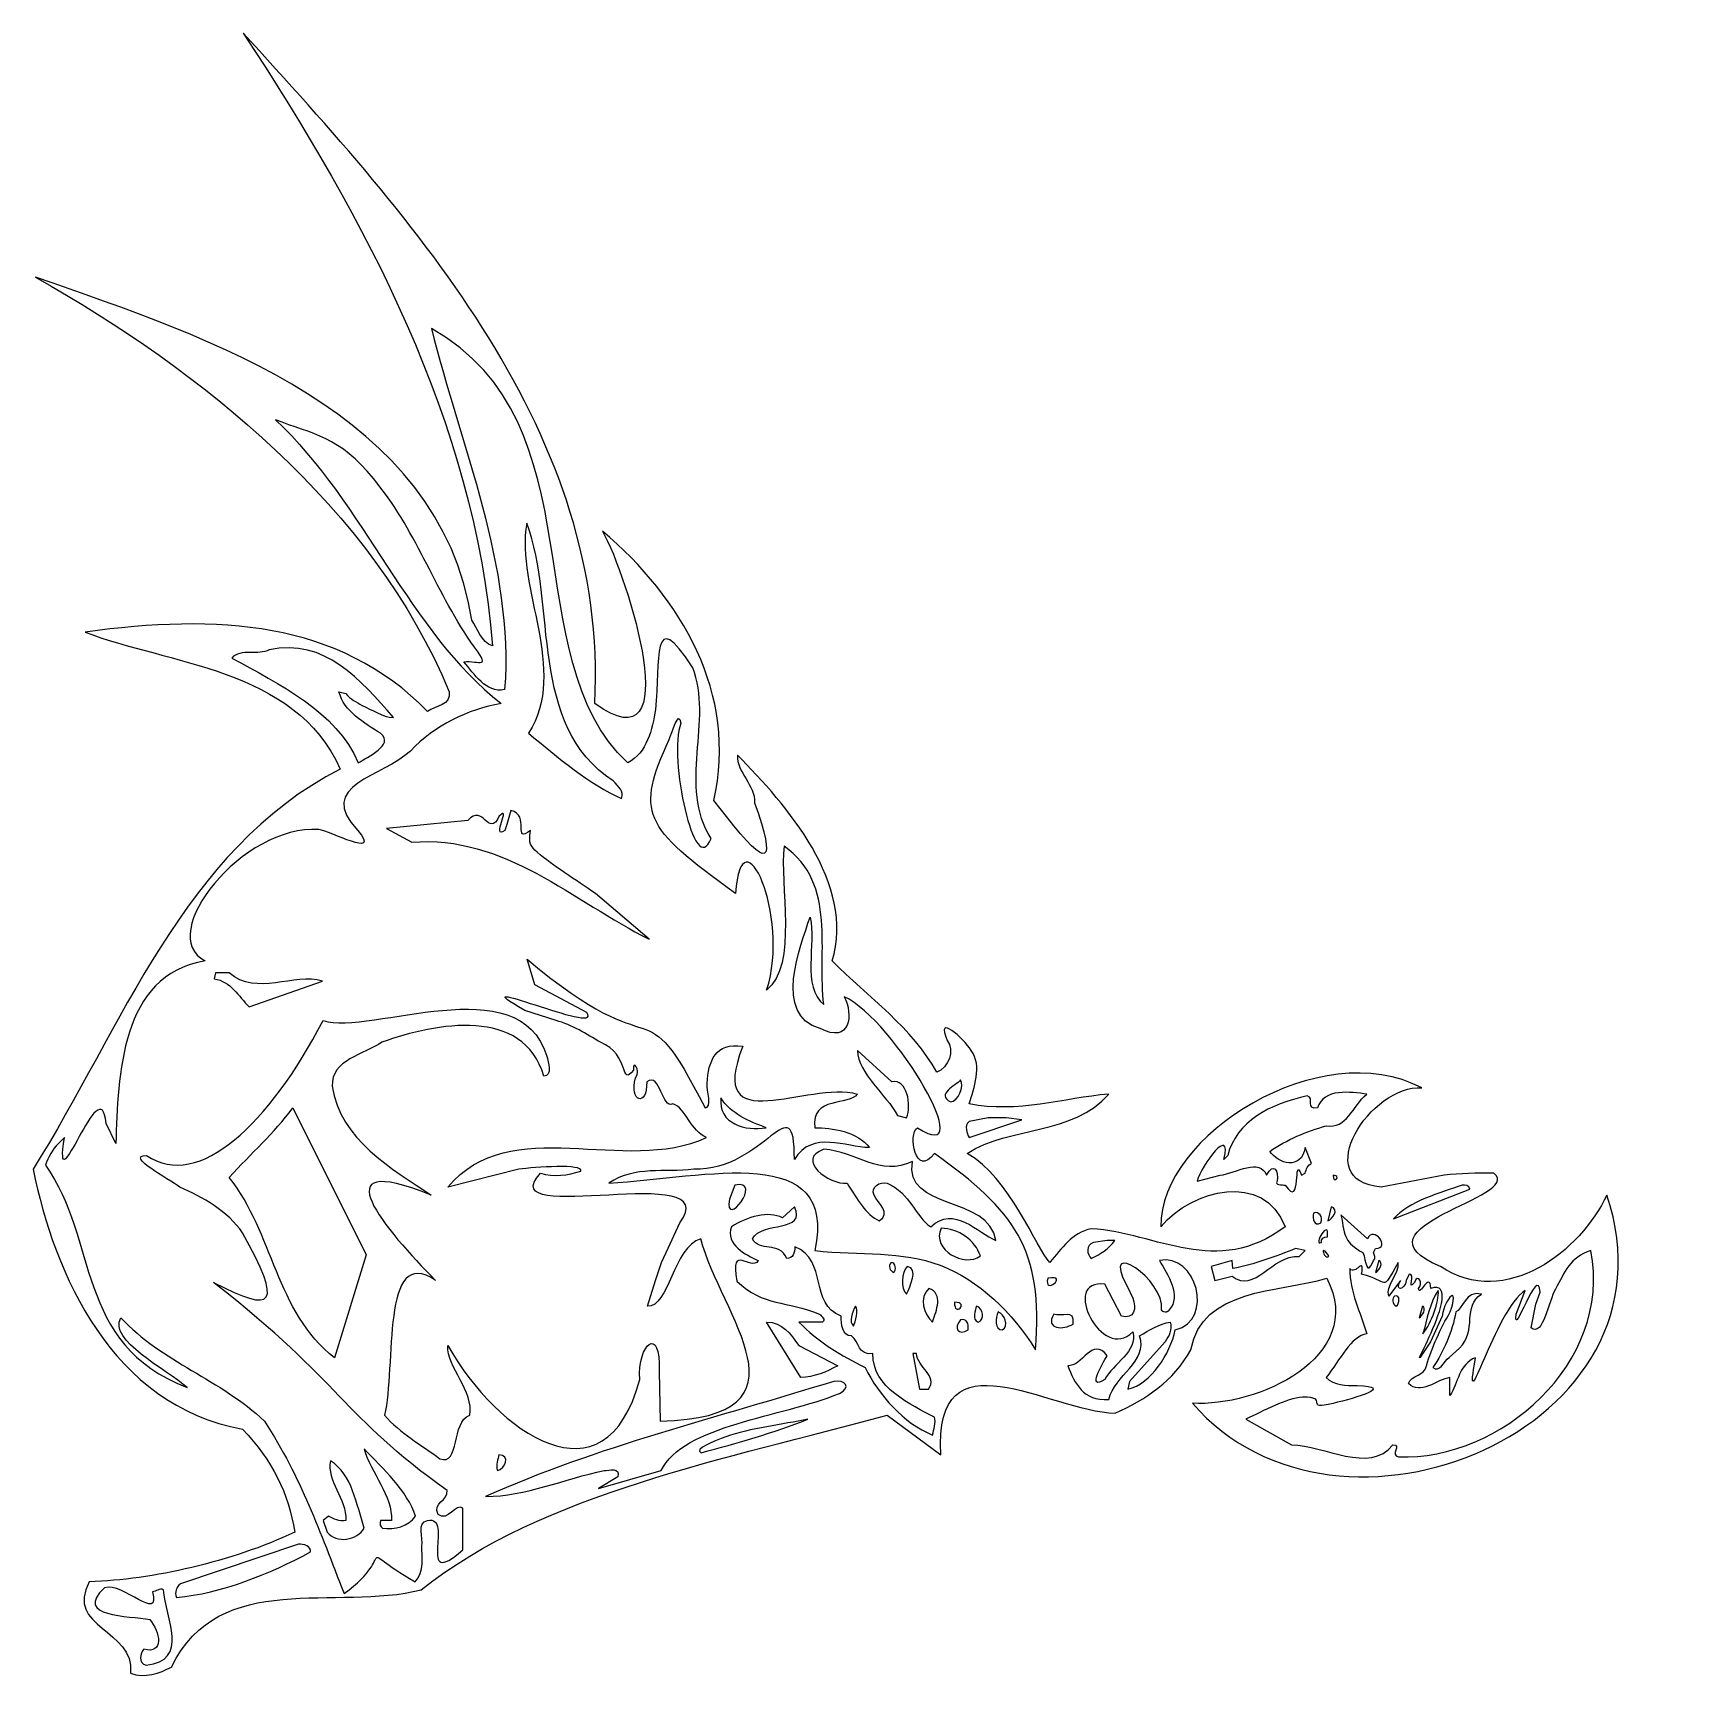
# Model space of a CAD drawing. Header units: centimetres. Extents: x -7.8 to 8.5, y -8.2 to 8.1.
import ezdxf

# ---------------------------------------------------------------- set-up
doc = ezdxf.new("R2010")
doc.units = ezdxf.units.CM
doc.header["$MEASUREMENT"] = 0
doc.layers.add('Ebene 1', color=7, linetype='Continuous')

msp = doc.modelspace()

# ---------------------------------------------------------------- linework, layer by layer
at = {"layer": 'Ebene 1'}
for points, knots in [([(-5.75803, 8.11473), (-4.05877, 6.25291), (-2.14107, 4.15233), (-2.28077, 1.48787), (-2.28077, 1.48787), (-1.35113, 0.81985), (-1.95311, 2.74263), (-2.20457, 3.19221), (-2.20457, 3.19221), (-1.42225, 2.52673), (-0.86345, 1.58693), (-1.10475, 0.52775), (-1.10475, 0.52775), (-1.10475, 0.52775), (-0.97775, 0.37027), (-0.97775, 0.37027), (-0.97775, 0.37027), (-0.57135, -0.1555), (-0.47991, -0.1174), (-0.70089, 0.50743), (-0.70089, 0.50743), (-0.69327, 0.68269), (-0.87615, 0.80207), (-0.87107, 0.97733), (-0.87107, 0.97733), (-0.38339, 0.48711), (0.29986, -0.29266), (0.06618, -1.0572), (0.06618, -1.0572), (0.41924, -1.41026), (0.86882, -1.72522), (1.09996, -2.15702), (1.09996, -2.15702), (1.2168, -2.11638), (1.28284, -1.94112), (1.2041, -1.84206), (1.2041, -1.84206), (1.08472, -1.56774), (1.3692, -1.82174), (1.44032, -1.94112), (1.44032, -1.94112), (1.55462, -2.09606), (1.46826, -2.31196), (1.42, -2.46944), (1.42, -2.46944), (1.9026, -2.56596), (2.35472, -2.41102), (2.80176, -2.37292), (2.80176, -2.37292), (2.45124, -2.78186), (1.82386, -2.68534), (1.40222, -2.95966), (1.40222, -2.95966), (1.82132, -3.19588), (2.08802, -3.89946), (2.21756, -4.03662), (2.21756, -4.03662), (2.33948, -3.89946), (2.436, -3.74452), (2.62904, -3.70388), (2.62904, -3.70388), (3.28436, -3.74452), (3.86348, -4.1941), (4.54674, -3.68356), (4.54674, -3.68356), (4.33084, -3.13492), (3.6298, -3.31272), (3.31738, -3.68356), (3.31738, -3.68356), (3.2996, -2.78186), (4.89726, -1.78364), (5.89802, -2.31196), (5.89802, -2.31196), (5.39764, -2.27386), (4.77026, -3.23398), (5.4967, -3.2924), (5.4967, -3.2924), (5.4967, -3.2924), (6.119, -3.17556), (6.119, -3.17556), (6.119, -3.17556), (6.27648, -3.15524), (6.44158, -3.15524), (6.60922, -3.15524), (6.60922, -3.15524), (6.92672, -3.39146), (5.14364, -3.68356), (6.0809, -4.07726), (6.0809, -4.07726), (6.7286, -4.50652), (7.47028, -3.91978), (7.72682, -3.37114), (7.72682, -3.37114), (8.50914, -5.68508), (5.05728, -7.09478), (3.6298, -5.42854), (3.6298, -5.42854), (4.25972, -5.46918), (5.35954, -4.97896), (4.95822, -4.1941), (4.95822, -4.1941), (4.47816, -4.33126), (3.72124, -4.29316), (3.61456, -4.90022), (3.61456, -4.90022), (3.4393, -5.21264), (3.16752, -5.39044), (2.86526, -5.5276), (2.86526, -5.5276), (2.19978, -5.50728), (1.07202, -4.70464), (1.1406, -5.93908), (1.1406, -5.93908), (1.1406, -5.93908), (0.60974, -5.54792), (0.60974, -5.54792), (0.60974, -5.54792), (-0.95997, -5.97718), (-2.79131, -6.31246), (-3.99781, -7.27258), (-3.99781, -7.27258), (-4.83093, -7.48848), (-5.99171, -7.05668), (-6.46669, -8.03712), (-6.46669, -8.03712), (-6.58607, -8.09554), (-6.73085, -8.15396), (-6.87055, -8.09554), (-6.87055, -8.09554), (-6.82737, -7.66374), (-7.52841, -7.64596), (-7.27949, -7.19384), (-7.27949, -7.19384), (-6.65465, -7.17352), (-5.87487, -6.99826), (-5.24749, -6.70362), (-5.24749, -6.70362), (-5.31099, -6.31246), (-5.46593, -5.9975), (-5.76311, -5.68508), (-5.76311, -5.68508), (-7.05851, -5.44886), (-7.62493, -4.15346), (-7.83575, -3.1146), (-7.83575, -3.1146), (-6.95691, -1.72522), (-6.36001, 0.03753), (-4.79791, 0.84017), (-4.79791, 0.84017), (-5.23733, 1.84093), (-6.52511, 1.87903), (-7.32013, 2.19399), (-7.32013, 2.19399), (-6.01965, 2.37179), (-4.81569, 2.31083), (-3.93431, 1.40913), (-3.93431, 1.40913), (-3.85811, 1.46755), (-3.69555, 1.46755), (-3.72095, 1.60471), (-3.72095, 1.60471), (-4.47279, 3.42843), (-6.18221, 4.78225), (-7.81035, 5.70173), (-7.81035, 5.70173), (-6.07299, 5.09467), (-3.81493, 4.36823), (-3.49743, 2.31083), (-3.49743, 2.31083), (-3.44409, 2.23209), (-3.40345, 2.09493), (-3.29169, 2.05683), (-3.29169, 2.05683), (-3.46949, 4.27171), (-4.54391, 6.27069), (-5.75803, 8.11473)], [0, 0, 0, 0, 0.02272727, 0.02272727, 0.02272727, 0.02272727, 0.04545455, 0.04545455, 0.04545455, 0.04545455, 0.06818182, 0.06818182, 0.06818182, 0.06818182, 0.09090909, 0.09090909, 0.09090909, 0.09090909, 0.11363636, 0.11363636, 0.11363636, 0.11363636, 0.13636364, 0.13636364, 0.13636364, 0.13636364, 0.15909091, 0.15909091, 0.15909091, 0.15909091, 0.18181818, 0.18181818, 0.18181818, 0.18181818, 0.20454545, 0.20454545, 0.20454545, 0.20454545, 0.22727273, 0.22727273, 0.22727273, 0.22727273, 0.25, 0.25, 0.25, 0.25, 0.27272727, 0.27272727, 0.27272727, 0.27272727, 0.29545455, 0.29545455, 0.29545455, 0.29545455, 0.31818182, 0.31818182, 0.31818182, 0.31818182, 0.34090909, 0.34090909, 0.34090909, 0.34090909, 0.36363636, 0.36363636, 0.36363636, 0.36363636, 0.38636364, 0.38636364, 0.38636364, 0.38636364, 0.40909091, 0.40909091, 0.40909091, 0.40909091, 0.43181818, 0.43181818, 0.43181818, 0.43181818, 0.45454545, 0.45454545, 0.45454545, 0.45454545, 0.47727273, 0.47727273, 0.47727273, 0.47727273, 0.5, 0.5, 0.5, 0.5, 0.52272727, 0.52272727, 0.52272727, 0.52272727, 0.54545455, 0.54545455, 0.54545455, 0.54545455, 0.56818182, 0.56818182, 0.56818182, 0.56818182, 0.59090909, 0.59090909, 0.59090909, 0.59090909, 0.61363636, 0.61363636, 0.61363636, 0.61363636, 0.63636364, 0.63636364, 0.63636364, 0.63636364, 0.65909091, 0.65909091, 0.65909091, 0.65909091, 0.68181818, 0.68181818, 0.68181818, 0.68181818, 0.70454545, 0.70454545, 0.70454545, 0.70454545, 0.72727273, 0.72727273, 0.72727273, 0.72727273, 0.75, 0.75, 0.75, 0.75, 0.77272727, 0.77272727, 0.77272727, 0.77272727, 0.79545455, 0.79545455, 0.79545455, 0.79545455, 0.81818182, 0.81818182, 0.81818182, 0.81818182, 0.84090909, 0.84090909, 0.84090909, 0.84090909, 0.86363636, 0.86363636, 0.86363636, 0.86363636, 0.88636364, 0.88636364, 0.88636364, 0.88636364, 0.90909091, 0.90909091, 0.90909091, 0.90909091, 0.93181818, 0.93181818, 0.93181818, 0.93181818, 0.95454545, 0.95454545, 0.95454545, 0.95454545, 0.97727273, 0.97727273, 0.97727273, 0.97727273, 1, 1, 1, 1]), ([(-2.95387, 3.27095), (-2.65161, 2.46831), (-2.94371, 1.27197), (-2.09789, 0.72333), (-2.09789, 0.72333), (-2.04963, 0.66491), (-1.98613, 0.62427), (-2.01661, 0.54807), (-2.01661, 0.54807), (-2.32395, 0.68269), (-2.65415, 0.95955), (-2.93609, 1.19323), (-2.93609, 1.19323), (-2.53731, 1.82061), (-3.06817, 2.62579), (-2.95387, 3.27095)], [0, 0, 0, 0, 0.25, 0.25, 0.25, 0.25, 0.5, 0.5, 0.5, 0.5, 0.75, 0.75, 0.75, 0.75, 1, 1, 1, 1]), ([(-3.11135, 0.42869), (-2.91577, 0.39059), (-3.09611, 0.09595), (-2.91831, 0.23311), (-2.91831, 0.23311), (-2.93609, 0.09595), (-2.91577, 0.07817), (-2.84973, 0.01721), (-2.84973, 0.01721), (-2.69479, -0.1174), (-2.46873, -0.25456), (-2.27315, -0.39172), (-2.27315, -0.39172), (-2.27315, -0.39172), (-1.74483, -0.8413), (-1.74483, -0.8413), (-1.74483, -0.8413), (-2.48651, -0.47046), (-3.17993, 0.19501), (-4.09179, 0.11627), (-4.09179, 0.11627), (-4.09179, 0.11627), (-4.34071, 0.25343), (-4.34071, 0.25343), (-4.34071, 0.25343), (-4.34071, 0.25343), (-3.53553, 0.33217), (-3.53553, 0.33217), (-3.53553, 0.33217), (-3.38567, 0.50743), (-3.32979, 0.15437), (-3.22819, 0.37027), (-3.22819, 0.37027), (-3.09611, 0.50743), (-3.31201, 0.13405), (-3.16977, 0.23311), (-3.16977, 0.23311), (-3.16977, 0.23311), (-3.15199, 0.29153), (-3.15199, 0.29153), (-3.15199, 0.29153), (-3.15199, 0.29153), (-3.11135, 0.42869), (-3.11135, 0.42869)], [0, 0, 0, 0, 0.09090909, 0.09090909, 0.09090909, 0.09090909, 0.18181818, 0.18181818, 0.18181818, 0.18181818, 0.27272727, 0.27272727, 0.27272727, 0.27272727, 0.36363636, 0.36363636, 0.36363636, 0.36363636, 0.45454545, 0.45454545, 0.45454545, 0.45454545, 0.54545455, 0.54545455, 0.54545455, 0.54545455, 0.63636364, 0.63636364, 0.63636364, 0.63636364, 0.72727273, 0.72727273, 0.72727273, 0.72727273, 0.81818182, 0.81818182, 0.81818182, 0.81818182, 0.90909091, 0.90909091, 0.90909091, 0.90909091, 1, 1, 1, 1]), ([(-6.03235, -1.17404), (-6.03235, -1.17404), (-5.89519, -1.17404), (-5.89519, -1.17404), (-5.89519, -1.17404), (-5.62595, -1.41026), (-5.25511, -1.17404), (-4.97317, -1.25532), (-4.97317, -1.25532), (-4.97317, -1.25532), (-5.69961, -1.50932), (-5.69961, -1.50932), (-5.69961, -1.50932), (-5.80375, -1.41026), (-5.87995, -1.25532), (-6.04505, -1.235), (-6.04505, -1.235), (-6.04505, -1.235), (-6.03235, -1.17404), (-6.03235, -1.17404)], [0, 0, 0, 0, 0.2, 0.2, 0.2, 0.2, 0.4, 0.4, 0.4, 0.4, 0.6, 0.6, 0.6, 0.6, 0.8, 0.8, 0.8, 0.8, 1, 1, 1, 1]), ([(0.31764, -1.94112), (0.31764, -1.94112), (0.65546, -2.25354), (0.65546, -2.25354), (0.65546, -2.25354), (0.80786, -2.2129), (0.85358, -2.48976), (0.80278, -2.6066), (0.80278, -2.6066), (0.80278, -2.6066), (0.71388, -2.58628), (0.71388, -2.58628), (0.71388, -2.58628), (0.59958, -2.37292), (0.32272, -2.1748), (0.31764, -1.94112)], [0, 0, 0, 0, 0.25, 0.25, 0.25, 0.25, 0.5, 0.5, 0.5, 0.5, 0.75, 0.75, 0.75, 0.75, 1, 1, 1, 1]), ([(-5.26781, -2.51008), (-5.45323, -2.76408), (-5.68183, -2.95966), (-5.89519, -3.19588), (-5.89519, -3.19588), (-5.46085, -3.74452), (-5.43291, -4.52684), (-4.85633, -4.97896), (-4.85633, -4.97896), (-4.85633, -4.97896), (-4.54137, -3.96042), (-4.54137, -3.96042), (-4.54137, -3.96042), (-4.54137, -3.96042), (-5.26781, -2.51008), (-5.26781, -2.51008)], [0, 0, 0, 0, 0.25, 0.25, 0.25, 0.25, 0.5, 0.5, 0.5, 0.5, 0.75, 0.75, 0.75, 0.75, 1, 1, 1, 1]), ([(-0.01509, -2.91902), (0.29986, -2.93934), (0.54116, -3.19588), (0.8612, -3.0384), (0.8612, -3.0384), (0.76976, -3.52862), (1.62066, -3.37114), (1.68416, -3.82072), (1.68416, -3.82072), (1.5089, -3.74452), (1.27014, -3.46766), (1.04154, -3.68356), (1.04154, -3.68356), (0.8866, -3.58704), (0.84342, -3.35082), (0.60974, -3.2543), (0.60974, -3.2543), (0.54116, -3.23398), (0.44464, -3.2924), (0.4802, -3.37114), (0.4802, -3.37114), (0.51576, -3.44988), (0.658, -3.54894), (0.531, -3.62514), (0.531, -3.62514), (0.39892, -3.56672), (0.31764, -3.41178), (0.2135, -3.2543), (0.2135, -3.2543), (0.03824, -3.27208), (-0.30465, -3.01808), (-0.01509, -2.91902)], [0, 0, 0, 0, 0.125, 0.125, 0.125, 0.125, 0.25, 0.25, 0.25, 0.25, 0.375, 0.375, 0.375, 0.375, 0.5, 0.5, 0.5, 0.5, 0.625, 0.625, 0.625, 0.625, 0.75, 0.75, 0.75, 0.75, 0.875, 0.875, 0.875, 0.875, 1, 1, 1, 1]), ([(1.14314, -3.6988), (1.31332, -3.6988), (1.4835, -3.81818), (1.53176, -3.97312), (1.53176, -3.97312), (1.37936, -4.08996), (1.04662, -3.9147), (1.14314, -3.6988)], [0, 0, 0, 0, 0.5, 0.5, 0.5, 0.5, 1, 1, 1, 1]), ([(5.62878, -4.36936), (5.6872, -4.35158), (5.67958, -4.45064), (5.64402, -4.46842), (5.64402, -4.46842), (5.5983, -4.45064), (5.60592, -4.38968), (5.62878, -4.36936)], [0, 0, 0, 0, 0.5, 0.5, 0.5, 0.5, 1, 1, 1, 1]), ([(6.06058, -4.31348), (6.0682, -4.43032), (5.99708, -4.6259), (5.90818, -4.74274), (5.90818, -4.74274), (5.94882, -4.60558), (5.97422, -4.43032), (6.06058, -4.31348)], [0, 0, 0, 0, 0.5, 0.5, 0.5, 0.5, 1, 1, 1, 1]), ([(5.9031, -4.46842), (5.94882, -4.48874), (5.9031, -4.56748), (5.87008, -4.58526), (5.87008, -4.58526), (5.87008, -4.58526), (5.9031, -4.46842), (5.9031, -4.46842)], [0, 0, 0, 0, 0.5, 0.5, 0.5, 0.5, 1, 1, 1, 1]), ([(-0.58151, -4.6259), (-0.58151, -4.6259), (-0.24369, -5.17454), (-0.24369, -5.17454), (-0.24369, -5.17454), (-0.11669, -5.17454), (0.01538, -5.11612), (0.12206, -5.0577), (0.12206, -5.0577), (0.12206, -5.0577), (-0.26401, -4.85958), (-0.26401, -4.85958), (-0.26401, -4.85958), (-0.34529, -4.74274), (-0.42911, -4.6259), (-0.58151, -4.6259)], [0, 0, 0, 0, 0.25, 0.25, 0.25, 0.25, 0.5, 0.5, 0.5, 0.5, 0.75, 0.75, 0.75, 0.75, 1, 1, 1, 1]), ([(-4.56169, -5.88066), (-4.37627, -6.07624), (-4.13497, -6.29214), (-4.05369, -6.54614), (-4.05369, -6.54614), (-4.12227, -6.6452), (-4.26197, -6.6833), (-4.38135, -6.66298), (-4.38135, -6.66298), (-4.40167, -6.6452), (-4.41183, -6.62488), (-4.39913, -6.58678), (-4.39913, -6.58678), (-4.39913, -6.58678), (-4.29245, -6.58678), (-4.29245, -6.58678), (-4.29245, -6.58678), (-4.27467, -6.35056), (-4.49565, -6.11434), (-4.56169, -5.88066)], [0, 0, 0, 0, 0.2, 0.2, 0.2, 0.2, 0.4, 0.4, 0.4, 0.4, 0.6, 0.6, 0.6, 0.6, 0.8, 0.8, 0.8, 0.8, 1, 1, 1, 1]), ([(-4.89443, -5.9975), (-4.67853, -6.13466), (-4.63789, -6.4293), (-4.56169, -6.66298), (-4.56169, -6.66298), (-4.62773, -6.78236), (-4.83601, -6.82046), (-4.92745, -6.70362), (-4.92745, -6.70362), (-4.92745, -6.70362), (-4.96809, -6.58678), (-4.96809, -6.58678), (-4.96809, -6.58678), (-4.96809, -6.58678), (-4.91475, -6.54614), (-4.91475, -6.54614), (-4.91475, -6.54614), (-4.86141, -6.56646), (-4.80553, -6.6071), (-4.74203, -6.58678), (-4.74203, -6.58678), (-4.73441, -6.37088), (-4.93761, -6.19308), (-4.89443, -5.9975)], [0, 0, 0, 0, 0.16666667, 0.16666667, 0.16666667, 0.16666667, 0.33333333, 0.33333333, 0.33333333, 0.33333333, 0.5, 0.5, 0.5, 0.5, 0.66666667, 0.66666667, 0.66666667, 0.66666667, 0.83333333, 0.83333333, 0.83333333, 0.83333333, 1, 1, 1, 1])]:
    msp.add_open_spline(points, degree=3, knots=knots, dxfattribs=at)
at = {"layer": 'Ebene 1', "color": 7}
for points, knots in [([(-3.89621, 5.19373), (-2.22489, 4.25139), (-3.08087, 1.95777), (-1.95565, 0.90113), (-1.95565, 0.90113), (-1.76515, 0.99765), (-1.71181, 1.23387), (-1.68133, 1.42945), (-1.68133, 1.42945), (-1.63053, 1.89935), (-1.72959, 2.48863), (-1.31303, 1.84093), (-1.31303, 1.84093), (-1.10475, 1.33039), (-1.46289, 0.66491), (-1.13015, 0.15437), (-1.13015, 0.15437), (-1.29271, -0.27234), (-1.55687, 0.95955), (-1.42987, 1.29229), (-1.42987, 1.29229), (-1.44765, 1.44215), (-1.52131, 1.18561), (-1.54671, 1.13227), (-1.54671, 1.13227), (-1.87183, 0.40837), (-1.81595, 0.27883), (-0.88885, -0.39172), (-0.88885, -0.39172), (-0.83297, 0.44901), (-0.34275, -0.6), (-0.58151, -1.34676), (-0.58151, -1.34676), (-0.26909, -1.10038), (-0.45705, -0.29266), (-0.40879, 0.07817), (-0.40879, 0.07817), (0.12206, -0.29266), (-0.08621, -0.97846), (-0.01509, -1.489), (-0.01509, -1.489), (-0.23861, -1.31374), (-0.08875, -0.88194), (-0.15225, -0.6254), (-0.15225, -0.6254), (-0.25131, -0.92004), (-0.52055, -1.58806), (-0.05319, -1.72522), (-0.05319, -1.72522), (0.24906, -1.88016), (0.277, -1.58806), (0.18556, -1.41026), (0.18556, -1.41026), (0.68848, -1.64648), (1.54446, -3.1146), (0.90946, -2.70566), (0.90946, -2.70566), (0.81294, -2.76408), (0.88914, -3.21366), (1.0771, -2.95966), (1.0771, -2.95966), (1.87212, -3.52862), (2.1566, -3.89946), (2.07786, -4.90022), (2.07786, -4.90022), (1.85434, -4.537), (1.51144, -4.2068), (1.13298, -4.06456), (1.13298, -4.06456), (0.75706, -3.92232), (0.34812, -3.96804), (-0.10653, -3.91978), (-0.10653, -3.91978), (0.12714, -2.84282), (-1.17333, -3.19588), (-2.14361, -3.2543), (-2.14361, -3.2543), (-1.87691, -3.0765), (-1.59497, -3.15524), (-1.30287, -3.1146), (-1.30287, -3.1146), (-0.59675, -3.13492), (-0.30465, -2.25354), (-0.30719, -3.01808), (-0.30719, -3.01808), (-0.12939, -2.72598), (0.20334, -2.90124), (0.43448, -2.90124), (0.43448, -2.90124), (0.32018, -2.74376), (0.0611, -2.70566), (-0.10653, -2.70566), (-0.10653, -2.70566), (-0.14717, -2.3907), (0.24398, -2.48976), (0.31256, -2.37292), (0.31256, -2.37292), (-0.16241, -2.23322), (-1.18857, -2.84282), (-0.81773, -1.90048), (-0.81773, -1.90048), (-1.08951, -1.8573), (-1.15809, -2.0478), (-1.17079, -2.26624), (-1.17079, -2.26624), (-1.17587, -2.33736), (-1.11491, -2.51008), (-1.19111, -2.51008), (-1.19111, -2.51008), (-1.84135, -1.235), (-1.60767, -2.1748), (-2.94879, -1.03942), (-2.94879, -1.03942), (-2.94879, -1.03942), (-2.87513, -1.29342), (-2.87513, -1.29342), (-2.87513, -1.29342), (-2.87513, -1.29342), (-2.35951, -1.56774), (-2.35951, -1.56774), (-2.35951, -1.56774), (-2.18933, -1.80396), (-3.68793, -1.13594), (-2.97419, -1.54742), (-2.97419, -1.54742), (-2.97419, -1.54742), (-2.66431, -1.64648), (-2.66431, -1.64648), (-2.66431, -1.64648), (-2.50683, -1.68458), (-2.36205, -1.78364), (-2.22489, -1.85984), (-2.22489, -1.85984), (-1.92771, -1.97922), (-2.03439, -2.31196), (-1.89977, -2.1367), (-1.89977, -2.1367), (-1.90739, -2.01986), (-1.82357, -2.1367), (-1.87691, -2.2129), (-1.87691, -2.2129), (-1.94803, -2.44912), (-1.75753, -2.50754), (-1.76769, -2.251), (-1.76769, -2.251), (-1.63053, -2.15448), (-1.61529, -2.52786), (-1.50861, -2.46944), (-1.50861, -2.46944), (-1.38161, -2.51008), (-1.33081, -2.74376), (-1.17587, -2.80218), (-1.17587, -2.80218), (-1.98359, -3.17556), (-3.11897, -2.54818), (-3.73365, -3.2924), (-3.73365, -3.2924), (-3.73365, -3.2924), (-3.03261, -3.1146), (-3.03261, -3.1146), (-3.03261, -3.1146), (-2.87513, -3.09682), (-2.38745, -3.05872), (-2.42047, -3.13492), (-2.42047, -3.13492), (-2.54493, -3.17556), (-2.68971, -3.19588), (-2.81671, -3.15524), (-2.81671, -3.15524), (-3.32471, -3.70388), (-0.96505, -3.01808), (-1.44003, -3.64546), (-1.44003, -3.64546), (-1.44003, -3.64546), (-1.57465, -3.9401), (-1.57465, -3.9401), (-1.57465, -3.9401), (-1.57465, -3.9401), (-1.62037, -4.03662), (-1.62037, -4.03662), (-1.62037, -4.03662), (-1.62037, -4.03662), (-1.68133, -4.21442), (-1.68133, -4.21442), (-1.68133, -4.21442), (-1.68133, -4.21442), (-1.76007, -4.46842), (-1.76007, -4.46842), (-1.76007, -4.46842), (-1.54925, -4.48874), (-1.50353, -3.88168), (-1.23175, -3.80294), (-1.23175, -3.80294), (-1.03871, -4.56748), (-0.05827, -5.5657), (-1.63561, -5.60634), (-1.63561, -5.60634), (-1.63561, -5.60634), (-1.64577, -5.11612), (-1.64577, -5.11612), (-1.64577, -5.11612), (-1.62291, -4.64622), (-1.86167, -4.8418), (-1.83627, -5.19486), (-1.83627, -5.19486), (-2.17663, -6.4674), (-3.24597, -5.72318), (-3.73365, -4.85958), (-3.73365, -4.85958), (-3.74635, -5.07548), (-3.47203, -5.3117), (-3.51775, -5.54792), (-3.51775, -5.54792), (-3.70063, -5.60634), (-3.61427, -6.05592), (-3.81239, -5.97718), (-3.81239, -5.97718), (-4.00035, -5.84002), (-4.20355, -5.72318), (-4.36103, -5.54792), (-4.36103, -5.54792), (-4.24419, -5.07548), (-4.40167, -3.84104), (-3.85557, -4.21442), (-3.85557, -4.21442), (-4.34325, -3.7242), (-5.02905, -2.91902), (-3.89875, -3.37114), (-3.89875, -3.37114), (-4.28483, -3.1146), (-4.80299, -2.8225), (-4.87665, -2.29418), (-4.87665, -2.29418), (-4.89443, -2.03764), (-4.55915, -1.97922), (-4.38643, -1.85984), (-4.38643, -1.85984), (-3.84287, -1.6668), (-2.98943, -1.50932), (-2.78369, -2.19512), (-2.78369, -2.19512), (-2.69733, -2.19512), (-2.73797, -2.05542), (-2.75575, -1.997), (-2.75575, -1.997), (-3.02499, -1.11308), (-4.49565, -1.7938), (-4.96809, -1.64648), (-4.96809, -1.64648), (-5.49895, -2.66502), (-6.19237, -3.3305), (-6.71307, -2.97998), (-6.71307, -2.97998), (-6.93659, -2.97998), (-6.48955, -3.21366), (-6.38541, -3.2924), (-6.38541, -3.2924), (-6.15681, -3.39146), (-5.91297, -3.52862), (-5.76311, -3.74452), (-5.76311, -3.74452), (-5.36433, -4.46842), (-5.44561, -4.54716), (-6.05013, -4.23474), (-6.05013, -4.23474), (-4.75219, -5.25328), (-4.80553, -5.5276), (-3.74127, -6.29214), (-3.74127, -6.29214), (-3.72603, -6.3912), (-3.88859, -6.40898), (-3.83017, -6.52836), (-3.83017, -6.52836), (-3.73619, -6.6071), (-3.65491, -6.40898), (-3.58633, -6.4674), (-3.58633, -6.4674), (-3.58633, -6.4674), (-3.58633, -6.87888), (-3.58633, -6.87888), (-3.58633, -6.87888), (-4.05877, -7.2929), (-3.66507, -6.52836), (-3.93431, -6.58678), (-3.93431, -6.58678), (-4.04607, -6.6071), (-3.97241, -6.76204), (-3.99273, -6.84078), (-3.99273, -6.84078), (-3.98511, -6.93984), (-3.96987, -7.09478), (-4.05623, -7.19384), (-4.05623, -7.19384), (-4.70393, -6.82046), (-4.19847, -6.8992), (-4.75981, -7.31068), (-4.75981, -7.31068), (-5.00619, -6.6833), (-5.17891, -6.1753), (-5.54721, -5.60634), (-5.54721, -5.60634), (-5.97901, -5.19486), (-6.56321, -5.0196), (-6.96707, -4.58526), (-6.96707, -4.58526), (-7.09915, -4.8037), (-6.51495, -5.0958), (-6.31175, -5.2736), (-6.31175, -5.2736), (-7.43189, -4.8418), (-7.18551, -3.80294), (-7.71383, -3.0765), (-7.71383, -3.0765), (-7.68335, -2.99776), (-7.64525, -2.91902), (-7.58429, -2.8606), (-7.58429, -2.8606), (-7.58429, -2.8606), (-7.52587, -2.80218), (-7.52587, -2.80218), (-7.52587, -2.80218), (-7.64017, -3.54894), (-7.16011, -2.07828), (-7.11439, -2.66502), (-7.11439, -2.66502), (-7.11439, -2.66502), (-7.01787, -2.8606), (-7.01787, -2.8606), (-7.01787, -2.8606), (-6.99247, -2.19512), (-6.97723, -1.19436), (-6.13395, -1.0572), (-6.13395, -1.0572), (-6.63941, -0.80066), (-5.75803, 0.29915), (-5.00873, 0.24073), (-5.00873, 0.24073), (-4.90205, 0.23311), (-4.38643, -0.05644), (-4.62519, 0.23311), (-4.62519, 0.23311), (-5.05445, 0.68269), (-4.36865, 0.76397), (-4.10449, 1.01797), (-4.10449, 1.01797), (-3.86065, 1.27197), (-3.53553, 1.42945), (-3.20787, 1.48787), (-3.20787, 1.48787), (-4.11465, 2.19399), (-4.55915, 3.46653), (-5.43799, 4.29203), (-5.43799, 4.29203), (-5.07731, 4.15233), (-4.79791, 4.12439), (-4.47025, 3.71037), (-4.47025, 3.71037), (-4.05877, 3.22015), (-3.86827, 2.62579), (-3.50759, 2.09493), (-3.50759, 2.09493), (-3.28153, 1.80283), (-3.42885, 1.91967), (-3.57617, 1.89935), (-3.57617, 1.89935), (-3.47457, 1.78251), (-3.35773, 1.58693), (-3.17231, 1.62503), (-3.17231, 1.62503), (-3.08087, 2.84169), (-3.60665, 4.03549), (-3.89621, 5.19373)], [0, 0, 0, 0, 0.01075269, 0.01075269, 0.01075269, 0.01075269, 0.02150538, 0.02150538, 0.02150538, 0.02150538, 0.03225806, 0.03225806, 0.03225806, 0.03225806, 0.04301075, 0.04301075, 0.04301075, 0.04301075, 0.05376344, 0.05376344, 0.05376344, 0.05376344, 0.06451613, 0.06451613, 0.06451613, 0.06451613, 0.07526882, 0.07526882, 0.07526882, 0.07526882, 0.08602151, 0.08602151, 0.08602151, 0.08602151, 0.09677419, 0.09677419, 0.09677419, 0.09677419, 0.10752688, 0.10752688, 0.10752688, 0.10752688, 0.11827957, 0.11827957, 0.11827957, 0.11827957, 0.12903226, 0.12903226, 0.12903226, 0.12903226, 0.13978495, 0.13978495, 0.13978495, 0.13978495, 0.15053763, 0.15053763, 0.15053763, 0.15053763, 0.16129032, 0.16129032, 0.16129032, 0.16129032, 0.17204301, 0.17204301, 0.17204301, 0.17204301, 0.1827957, 0.1827957, 0.1827957, 0.1827957, 0.19354839, 0.19354839, 0.19354839, 0.19354839, 0.20430108, 0.20430108, 0.20430108, 0.20430108, 0.21505376, 0.21505376, 0.21505376, 0.21505376, 0.22580645, 0.22580645, 0.22580645, 0.22580645, 0.23655914, 0.23655914, 0.23655914, 0.23655914, 0.24731183, 0.24731183, 0.24731183, 0.24731183, 0.25806452, 0.25806452, 0.25806452, 0.25806452, 0.2688172, 0.2688172, 0.2688172, 0.2688172, 0.27956989, 0.27956989, 0.27956989, 0.27956989, 0.29032258, 0.29032258, 0.29032258, 0.29032258, 0.30107527, 0.30107527, 0.30107527, 0.30107527, 0.31182796, 0.31182796, 0.31182796, 0.31182796, 0.32258065, 0.32258065, 0.32258065, 0.32258065, 0.33333333, 0.33333333, 0.33333333, 0.33333333, 0.34408602, 0.34408602, 0.34408602, 0.34408602, 0.35483871, 0.35483871, 0.35483871, 0.35483871, 0.3655914, 0.3655914, 0.3655914, 0.3655914, 0.37634409, 0.37634409, 0.37634409, 0.37634409, 0.38709677, 0.38709677, 0.38709677, 0.38709677, 0.39784946, 0.39784946, 0.39784946, 0.39784946, 0.40860215, 0.40860215, 0.40860215, 0.40860215, 0.41935484, 0.41935484, 0.41935484, 0.41935484, 0.43010753, 0.43010753, 0.43010753, 0.43010753, 0.44086022, 0.44086022, 0.44086022, 0.44086022, 0.4516129, 0.4516129, 0.4516129, 0.4516129, 0.46236559, 0.46236559, 0.46236559, 0.46236559, 0.47311828, 0.47311828, 0.47311828, 0.47311828, 0.48387097, 0.48387097, 0.48387097, 0.48387097, 0.49462366, 0.49462366, 0.49462366, 0.49462366, 0.50537634, 0.50537634, 0.50537634, 0.50537634, 0.51612903, 0.51612903, 0.51612903, 0.51612903, 0.52688172, 0.52688172, 0.52688172, 0.52688172, 0.53763441, 0.53763441, 0.53763441, 0.53763441, 0.5483871, 0.5483871, 0.5483871, 0.5483871, 0.55913978, 0.55913978, 0.55913978, 0.55913978, 0.56989247, 0.56989247, 0.56989247, 0.56989247, 0.58064516, 0.58064516, 0.58064516, 0.58064516, 0.59139785, 0.59139785, 0.59139785, 0.59139785, 0.60215054, 0.60215054, 0.60215054, 0.60215054, 0.61290323, 0.61290323, 0.61290323, 0.61290323, 0.62365591, 0.62365591, 0.62365591, 0.62365591, 0.6344086, 0.6344086, 0.6344086, 0.6344086, 0.64516129, 0.64516129, 0.64516129, 0.64516129, 0.65591398, 0.65591398, 0.65591398, 0.65591398, 0.66666667, 0.66666667, 0.66666667, 0.66666667, 0.67741935, 0.67741935, 0.67741935, 0.67741935, 0.68817204, 0.68817204, 0.68817204, 0.68817204, 0.69892473, 0.69892473, 0.69892473, 0.69892473, 0.70967742, 0.70967742, 0.70967742, 0.70967742, 0.72043011, 0.72043011, 0.72043011, 0.72043011, 0.7311828, 0.7311828, 0.7311828, 0.7311828, 0.74193548, 0.74193548, 0.74193548, 0.74193548, 0.75268817, 0.75268817, 0.75268817, 0.75268817, 0.76344086, 0.76344086, 0.76344086, 0.76344086, 0.77419355, 0.77419355, 0.77419355, 0.77419355, 0.78494624, 0.78494624, 0.78494624, 0.78494624, 0.79569892, 0.79569892, 0.79569892, 0.79569892, 0.80645161, 0.80645161, 0.80645161, 0.80645161, 0.8172043, 0.8172043, 0.8172043, 0.8172043, 0.82795699, 0.82795699, 0.82795699, 0.82795699, 0.83870968, 0.83870968, 0.83870968, 0.83870968, 0.84946237, 0.84946237, 0.84946237, 0.84946237, 0.86021505, 0.86021505, 0.86021505, 0.86021505, 0.87096774, 0.87096774, 0.87096774, 0.87096774, 0.88172043, 0.88172043, 0.88172043, 0.88172043, 0.89247312, 0.89247312, 0.89247312, 0.89247312, 0.90322581, 0.90322581, 0.90322581, 0.90322581, 0.91397849, 0.91397849, 0.91397849, 0.91397849, 0.92473118, 0.92473118, 0.92473118, 0.92473118, 0.93548387, 0.93548387, 0.93548387, 0.93548387, 0.94623656, 0.94623656, 0.94623656, 0.94623656, 0.95698925, 0.95698925, 0.95698925, 0.95698925, 0.96774194, 0.96774194, 0.96774194, 0.96774194, 0.97849462, 0.97849462, 0.97849462, 0.97849462, 0.98924731, 0.98924731, 0.98924731, 0.98924731, 1, 1, 1, 1]), ([(-5.50149, 2.01873), (-4.95031, 2.13557), (-4.59725, 1.72155), (-4.27213, 1.35071), (-4.27213, 1.35071), (-4.38135, 1.35071), (-4.48295, 1.42945), (-4.58201, 1.46755), (-4.58201, 1.46755), (-4.64043, 1.50565), (-4.69885, 1.52597), (-4.74203, 1.58693), (-4.74203, 1.58693), (-4.74203, 1.58693), (-4.81061, 1.60471), (-4.81061, 1.60471), (-4.81061, 1.60471), (-4.76489, 1.40913), (-4.55407, 1.29229), (-4.39913, 1.19323), (-4.39913, 1.19323), (-4.25689, 1.07639), (-4.53375, 0.95955), (-4.62011, 0.90113), (-4.62011, 0.90113), (-4.83601, 1.40913), (-5.40751, 1.68345), (-5.86979, 1.93745), (-5.86979, 1.93745), (-5.78343, 2.03651), (-5.60309, 1.95777), (-5.50149, 2.01873)], [0, 0, 0, 0, 0.125, 0.125, 0.125, 0.125, 0.25, 0.25, 0.25, 0.25, 0.375, 0.375, 0.375, 0.375, 0.5, 0.5, 0.5, 0.5, 0.625, 0.625, 0.625, 0.625, 0.75, 0.75, 0.75, 0.75, 0.875, 0.875, 0.875, 0.875, 1, 1, 1, 1]), ([(1.33618, -2.23322), (1.37682, -2.29418), (1.31078, -2.44912), (1.23712, -2.44912), (1.23712, -2.44912), (1.0898, -2.37292), (1.28538, -2.29418), (1.33618, -2.23322)], [0, 0, 0, 0, 0.5, 0.5, 0.5, 0.5, 1, 1, 1, 1]), ([(-1.03363, -2.41102), (-0.93965, -2.56596), (-0.74915, -2.6447), (-0.58659, -2.70566), (-0.58659, -2.70566), (-0.78725, -2.74376), (-1.06411, -2.66502), (-1.03363, -2.41102)], [0, 0, 0, 0, 0.5, 0.5, 0.5, 0.5, 1, 1, 1, 1]), ([(4.80582, -3.05872), (4.76518, -3.0765), (4.75756, -3.1146), (4.74232, -3.15524), (4.74232, -3.15524), (4.74232, -3.15524), (4.70676, -3.17556), (4.70676, -3.17556), (4.70676, -3.17556), (4.62294, -2.93934), (4.71438, -3.52862), (4.54674, -3.27208), (4.54674, -3.27208), (4.5188, -3.27208), (4.43498, -3.27208), (4.468, -3.23398), (4.468, -3.23398), (4.4807, -3.13492), (4.43498, -3.0384), (4.36132, -3.17556), (4.36132, -3.17556), (4.29782, -2.99776), (4.05906, -3.15524), (3.90412, -3.17556), (3.90412, -3.17556), (3.90412, -3.17556), (3.67552, -3.23398), (3.67552, -3.23398), (3.67552, -3.23398), (3.71616, -3.0765), (4.02604, -2.66502), (3.93968, -3.01808), (3.93968, -3.01808), (3.93968, -3.01808), (3.97778, -2.97998), (3.97778, -2.97998), (3.97778, -2.97998), (4.06414, -2.6447), (4.39434, -2.46944), (4.76518, -2.3907), (4.76518, -2.3907), (4.84138, -2.41102), (4.74232, -2.52786), (4.86424, -2.51008), (4.86424, -2.51008), (4.93028, -2.31196), (5.1919, -2.3526), (5.35446, -2.37292), (5.35446, -2.37292), (5.21222, -2.48976), (5.1538, -2.72598), (4.9506, -2.68534), (4.9506, -2.68534), (4.75756, -2.74376), (4.55944, -2.8225), (4.39434, -2.93934), (4.39434, -2.93934), (4.47816, -3.05872), (4.69914, -3.13492), (4.74486, -2.90124), (4.74486, -2.90124), (4.74486, -2.90124), (4.80582, -3.05872), (4.80582, -3.05872)], [0, 0, 0, 0, 0.0625, 0.0625, 0.0625, 0.0625, 0.125, 0.125, 0.125, 0.125, 0.1875, 0.1875, 0.1875, 0.1875, 0.25, 0.25, 0.25, 0.25, 0.3125, 0.3125, 0.3125, 0.3125, 0.375, 0.375, 0.375, 0.375, 0.4375, 0.4375, 0.4375, 0.4375, 0.5, 0.5, 0.5, 0.5, 0.5625, 0.5625, 0.5625, 0.5625, 0.625, 0.625, 0.625, 0.625, 0.6875, 0.6875, 0.6875, 0.6875, 0.75, 0.75, 0.75, 0.75, 0.8125, 0.8125, 0.8125, 0.8125, 0.875, 0.875, 0.875, 0.875, 0.9375, 0.9375, 0.9375, 0.9375, 1, 1, 1, 1]), ([(1.6105, -2.6066), (1.6105, -2.6066), (1.78576, -2.6066), (1.78576, -2.6066), (1.78576, -2.6066), (1.78576, -2.6066), (1.9407, -2.62692), (1.9407, -2.62692), (1.9407, -2.62692), (1.9407, -2.62692), (1.42, -2.80218), (1.42, -2.80218), (1.42, -2.80218), (1.39714, -2.76408), (1.37174, -2.68534), (1.42, -2.6447), (1.42, -2.6447), (1.42, -2.6447), (1.6105, -2.6066), (1.6105, -2.6066)], [0, 0, 0, 0, 0.2, 0.2, 0.2, 0.2, 0.4, 0.4, 0.4, 0.4, 0.6, 0.6, 0.6, 0.6, 0.8, 0.8, 0.8, 0.8, 1, 1, 1, 1]), ([(-0.89647, -3.27208), (-0.60183, -3.21366), (-1.00569, -3.7242), (-0.94981, -3.41178), (-0.94981, -3.41178), (-0.94981, -3.41178), (-0.89647, -3.27208), (-0.89647, -3.27208)], [0, 0, 0, 0, 0.5, 0.5, 0.5, 0.5, 1, 1, 1, 1]), ([(6.2968, -3.27208), (6.3222, -3.27208), (6.36792, -3.27208), (6.37046, -3.31272), (6.37046, -3.31272), (6.37046, -3.31272), (5.61608, -3.60736), (5.61608, -3.60736), (5.61608, -3.60736), (5.77102, -3.42956), (6.0809, -3.35082), (6.2968, -3.27208)], [0, 0, 0, 0, 0.33333333, 0.33333333, 0.33333333, 0.33333333, 0.66666667, 0.66666667, 0.66666667, 0.66666667, 1, 1, 1, 1]), ([(-0.30719, -3.48798), (-0.18019, -3.74452), (-0.63231, -3.62514), (-0.72121, -3.80294), (-0.72121, -3.80294), (-0.65517, -3.9401), (-0.45959, -3.82072), (-0.38085, -3.99852), (-0.38085, -3.99852), (-0.32497, -3.99852), (-0.29957, -3.9401), (-0.30211, -3.88168), (-0.30211, -3.88168), (0.02808, -4.01884), (-0.16241, -4.45064), (0.15508, -4.56748), (0.15508, -4.56748), (0.15508, -4.64622), (0.16524, -4.76306), (0.25668, -4.76306), (0.25668, -4.76306), (0.33542, -4.82148), (0.32018, -4.95864), (0.47004, -4.93832), (0.47004, -4.93832), (0.45988, -5.2736), (0.85358, -5.44886), (1.0771, -5.5657), (1.0771, -5.5657), (1.09742, -5.62412), (1.06948, -5.68508), (1.05932, -5.7435), (1.05932, -5.7435), (0.76976, -5.62412), (0.531, -5.35234), (0.3913, -5.07548), (0.3913, -5.07548), (0.15762, -4.95864), (-0.07605, -4.82148), (-0.26401, -4.6259), (-0.26401, -4.6259), (-0.26401, -4.6259), (-0.02779, -4.6259), (-0.02779, -4.6259), (-0.02779, -4.6259), (0.00776, -4.60558), (-0.04049, -4.56748), (-0.05827, -4.54716), (-0.05827, -4.54716), (-0.38593, -4.41), (-0.60945, -4.47858), (-0.87615, -4.22204), (-0.87615, -4.22204), (-0.94473, -3.83088), (-0.73645, -4.13568), (-0.66533, -4.01884), (-0.66533, -4.01884), (-0.78725, -3.96042), (-0.99299, -3.86136), (-0.92949, -3.68356), (-0.92949, -3.68356), (-0.77201, -3.58704), (-0.56373, -3.521), (-0.42403, -3.5972), (-0.42403, -3.5972), (-0.42403, -3.5972), (-0.30719, -3.48798), (-0.30719, -3.48798)], [0, 0, 0, 0, 0.05882353, 0.05882353, 0.05882353, 0.05882353, 0.11764706, 0.11764706, 0.11764706, 0.11764706, 0.17647059, 0.17647059, 0.17647059, 0.17647059, 0.23529412, 0.23529412, 0.23529412, 0.23529412, 0.29411765, 0.29411765, 0.29411765, 0.29411765, 0.35294118, 0.35294118, 0.35294118, 0.35294118, 0.41176471, 0.41176471, 0.41176471, 0.41176471, 0.47058824, 0.47058824, 0.47058824, 0.47058824, 0.52941176, 0.52941176, 0.52941176, 0.52941176, 0.58823529, 0.58823529, 0.58823529, 0.58823529, 0.64705882, 0.64705882, 0.64705882, 0.64705882, 0.70588235, 0.70588235, 0.70588235, 0.70588235, 0.76470588, 0.76470588, 0.76470588, 0.76470588, 0.82352941, 0.82352941, 0.82352941, 0.82352941, 0.88235294, 0.88235294, 0.88235294, 0.88235294, 0.94117647, 0.94117647, 0.94117647, 0.94117647, 1, 1, 1, 1]), ([(4.9633, -3.78262), (4.93028, -3.78262), (4.89472, -3.80294), (4.90488, -3.84104), (4.90488, -3.84104), (4.8109, -3.88168), (4.99124, -3.58704), (4.9633, -3.78262)], [0, 0, 0, 0, 0.5, 0.5, 0.5, 0.5, 1, 1, 1, 1]), ([(4.82614, -3.54894), (4.88202, -3.52862), (4.92266, -3.58704), (4.8998, -3.64546), (4.8998, -3.64546), (4.82614, -3.68356), (4.81598, -3.60736), (4.82614, -3.54894)], [0, 0, 0, 0, 0.5, 0.5, 0.5, 0.5, 1, 1, 1, 1]), ([(5.0014, -3.48798), (5.08268, -3.5083), (5.01664, -3.60736), (4.96838, -3.62514), (4.96838, -3.62514), (4.96838, -3.62514), (5.0014, -3.48798), (5.0014, -3.48798)], [0, 0, 0, 0, 0.5, 0.5, 0.5, 0.5, 1, 1, 1, 1]), ([(5.09792, -3.56672), (5.09792, -3.56672), (5.35954, -3.80294), (5.35954, -3.80294), (5.35954, -3.80294), (5.4205, -3.66578), (5.59576, -3.89946), (5.43828, -3.89946), (5.43828, -3.89946), (5.43828, -3.89946), (5.4205, -3.9401), (5.4205, -3.9401), (5.4205, -3.9401), (5.42558, -3.96042), (5.44844, -3.99852), (5.4205, -4.01884), (5.4205, -4.01884), (5.34684, -4.1941), (5.34938, -4.01884), (5.31382, -3.9401), (5.31382, -3.9401), (5.13602, -3.8385), (5.13856, -3.79278), (5.09792, -3.56672)], [0, 0, 0, 0, 0.16666667, 0.16666667, 0.16666667, 0.16666667, 0.33333333, 0.33333333, 0.33333333, 0.33333333, 0.5, 0.5, 0.5, 0.5, 0.66666667, 0.66666667, 0.66666667, 0.66666667, 0.83333333, 0.83333333, 0.83333333, 0.83333333, 1, 1, 1, 1]), ([(2.39536, -5.0577), (2.5376, -5.07548), (2.63666, -4.76306), (2.78652, -4.95864), (2.78652, -4.95864), (2.73826, -5.03738), (2.57824, -5.3117), (2.76366, -5.19486), (2.76366, -5.19486), (2.8424, -5.03738), (3.09132, -4.92054), (3.03798, -4.72242), (3.03798, -4.72242), (2.7408, -5.03738), (2.31154, -4.1941), (2.76366, -4.25252), (2.76366, -4.25252), (2.76366, -4.25252), (2.92876, -4.56748), (2.92876, -4.56748), (2.92876, -4.56748), (3.05068, -4.60558), (3.08116, -4.48874), (3.03798, -4.38968), (3.03798, -4.38968), (3.03798, -4.38968), (2.9821, -4.27284), (2.9821, -4.27284), (2.9821, -4.27284), (2.70778, -3.76484), (3.3631, -4.21442), (3.32246, -4.50652), (3.32246, -4.50652), (3.33516, -4.52684), (3.37834, -4.54716), (3.39866, -4.50652), (3.39866, -4.50652), (3.52312, -4.36936), (3.38342, -4.15346), (3.30214, -4.01884), (3.30214, -4.01884), (3.66536, -3.9401), (3.85332, -4.60558), (3.45962, -4.70464), (3.45962, -4.70464), (3.40628, -4.93832), (3.22594, -5.23296), (2.98972, -5.29138), (2.98972, -5.29138), (2.98972, -5.29138), (3.0075, -5.21264), (3.0075, -5.21264), (3.0075, -5.21264), (3.0075, -5.21264), (3.36056, -4.82148), (3.36056, -4.82148), (3.36056, -4.82148), (3.39612, -4.76306), (3.43168, -4.70464), (3.40882, -4.6259), (3.40882, -4.6259), (3.30468, -4.64622), (3.198, -4.70464), (3.10656, -4.76306), (3.10656, -4.76306), (3.19292, -5.0196), (2.8551, -5.15422), (2.80176, -5.39044), (2.80176, -5.39044), (2.54522, -5.40822), (2.46648, -5.23296), (2.39536, -5.0577)], [0, 0, 0, 0, 0.05555556, 0.05555556, 0.05555556, 0.05555556, 0.11111111, 0.11111111, 0.11111111, 0.11111111, 0.16666667, 0.16666667, 0.16666667, 0.16666667, 0.22222222, 0.22222222, 0.22222222, 0.22222222, 0.27777778, 0.27777778, 0.27777778, 0.27777778, 0.33333333, 0.33333333, 0.33333333, 0.33333333, 0.38888889, 0.38888889, 0.38888889, 0.38888889, 0.44444444, 0.44444444, 0.44444444, 0.44444444, 0.5, 0.5, 0.5, 0.5, 0.55555556, 0.55555556, 0.55555556, 0.55555556, 0.61111111, 0.61111111, 0.61111111, 0.61111111, 0.66666667, 0.66666667, 0.66666667, 0.66666667, 0.72222222, 0.72222222, 0.72222222, 0.72222222, 0.77777778, 0.77777778, 0.77777778, 0.77777778, 0.83333333, 0.83333333, 0.83333333, 0.83333333, 0.88888889, 0.88888889, 0.88888889, 0.88888889, 0.94444444, 0.94444444, 0.94444444, 0.94444444, 1, 1, 1, 1]), ([(2.78652, -3.82072), (2.78652, -3.82072), (2.86018, -3.82072), (2.86018, -3.82072), (2.86018, -3.82072), (2.8043, -3.89946), (2.71286, -3.96042), (2.62904, -3.99852), (2.62904, -3.99852), (2.58586, -3.96042), (2.57062, -3.86136), (2.64936, -3.84104), (2.64936, -3.84104), (2.64936, -3.84104), (2.78652, -3.82072), (2.78652, -3.82072)], [0, 0, 0, 0, 0.25, 0.25, 0.25, 0.25, 0.5, 0.5, 0.5, 0.5, 0.75, 0.75, 0.75, 0.75, 1, 1, 1, 1]), ([(4.64834, -3.89946), (4.64834, -3.89946), (4.74486, -3.91978), (4.74486, -3.91978), (4.74486, -3.91978), (4.74486, -3.91978), (4.6839, -3.9782), (4.6839, -3.9782), (4.6839, -3.9782), (4.41212, -3.96042), (4.24702, -4.35158), (4.02096, -4.17378), (4.02096, -4.17378), (4.02096, -4.17378), (3.85078, -4.21442), (3.85078, -4.21442), (3.85078, -4.21442), (3.85078, -4.21442), (3.81268, -4.07726), (3.81268, -4.07726), (3.81268, -4.07726), (3.81268, -4.07726), (4.02096, -4.01884), (4.02096, -4.01884), (4.02096, -4.01884), (4.02096, -4.01884), (4.02858, -4.09758), (4.02858, -4.09758), (4.02858, -4.09758), (4.23432, -4.05694), (4.46038, -3.9782), (4.64834, -3.89946)], [0, 0, 0, 0, 0.125, 0.125, 0.125, 0.125, 0.25, 0.25, 0.25, 0.25, 0.375, 0.375, 0.375, 0.375, 0.5, 0.5, 0.5, 0.5, 0.625, 0.625, 0.625, 0.625, 0.75, 0.75, 0.75, 0.75, 0.875, 0.875, 0.875, 0.875, 1, 1, 1, 1]), ([(6.17742, -4.52684), (6.08598, -4.68432), (5.99454, -4.8799), (5.94374, -5.0577), (5.94374, -5.0577), (5.93358, -5.15422), (5.7888, -5.15422), (5.76594, -5.23296), (5.76594, -5.23296), (5.88024, -5.35234), (6.04534, -5.19486), (6.17488, -5.17454), (6.17488, -5.17454), (6.17488, -5.17454), (6.17488, -5.35234), (6.17488, -5.35234), (6.17488, -5.35234), (6.25616, -5.23296), (6.26378, -5.03738), (6.42888, -4.97896), (6.42888, -4.97896), (6.2968, -5.71048), (6.62446, -4.4989), (6.9191, -4.31348), (6.9191, -4.31348), (6.9191, -4.31348), (6.8302, -4.54716), (6.8302, -4.54716), (6.8302, -4.54716), (6.7921, -4.82148), (7.05118, -4.03662), (7.06642, -4.33126), (7.06642, -4.33126), (7.06642, -4.33126), (7.02578, -4.45064), (7.02578, -4.45064), (7.02578, -4.45064), (7.02578, -4.45064), (6.97752, -4.68432), (6.97752, -4.68432), (6.97752, -4.68432), (7.0969, -4.7783), (7.15278, -4.41762), (7.21882, -4.30078), (7.21882, -4.30078), (7.3128, -4.12806), (7.35852, -3.9909), (7.56934, -3.91978), (7.56934, -3.91978), (7.78524, -5.03738), (6.67018, -5.9975), (5.66688, -5.9594), (5.66688, -5.9594), (5.58052, -5.93908), (5.70244, -5.84002), (5.611, -5.84002), (5.611, -5.84002), (5.37732, -6.13466), (4.93282, -5.84002), (4.61024, -5.84002), (4.61024, -5.84002), (4.61024, -5.84002), (4.15812, -5.58602), (4.15812, -5.58602), (4.15812, -5.58602), (4.33338, -5.50474), (4.5569, -5.37774), (4.71692, -5.37012), (4.71692, -5.37012), (4.99124, -5.35742), (4.722, -5.50474), (5.01918, -5.43108), (5.01918, -5.43108), (5.2554, -5.37266), (5.63386, -5.26598), (5.25794, -5.25328), (5.25794, -5.25328), (5.14618, -5.25328), (5.02934, -5.25328), (4.9506, -5.17454), (4.9506, -5.17454), (5.0903, -4.99928), (5.19698, -4.76306), (5.35446, -4.74274), (5.35446, -4.74274), (5.28842, -4.52684), (5.18682, -4.33126), (5.18428, -4.09758), (5.18428, -4.09758), (5.2427, -4.17378), (5.33414, -3.96042), (5.30112, -4.15346), (5.30112, -4.15346), (5.58052, -4.21442), (5.48654, -4.35158), (5.66434, -4.03662), (5.66434, -4.03662), (5.68212, -4.15346), (5.52972, -4.27284), (5.57036, -4.36936), (5.57036, -4.36936), (5.57036, -4.36936), (5.6872, -4.21442), (5.6872, -4.21442), (5.6872, -4.21442), (5.62116, -4.33126), (5.73292, -4.31348), (5.74308, -4.21442), (5.74308, -4.21442), (5.74308, -4.21442), (5.77102, -4.15346), (5.77102, -4.15346), (5.77102, -4.15346), (5.8396, -4.13568), (5.74562, -4.33126), (5.82436, -4.23474), (5.82436, -4.23474), (5.85992, -4.13568), (5.9158, -4.25252), (5.865, -4.29316), (5.865, -4.29316), (5.87008, -4.38968), (5.97422, -4.11536), (5.98692, -4.29316), (5.98692, -4.29316), (6.37554, -4.17378), (5.60592, -5.40822), (5.98184, -4.82148), (5.98184, -4.82148), (5.98184, -4.82148), (6.09868, -4.56748), (6.09868, -4.56748), (6.09868, -4.56748), (6.1317, -4.36936), (6.27394, -4.25252), (6.17742, -4.52684)], [0, 0, 0, 0, 0.02941176, 0.02941176, 0.02941176, 0.02941176, 0.05882353, 0.05882353, 0.05882353, 0.05882353, 0.08823529, 0.08823529, 0.08823529, 0.08823529, 0.11764706, 0.11764706, 0.11764706, 0.11764706, 0.14705882, 0.14705882, 0.14705882, 0.14705882, 0.17647059, 0.17647059, 0.17647059, 0.17647059, 0.20588235, 0.20588235, 0.20588235, 0.20588235, 0.23529412, 0.23529412, 0.23529412, 0.23529412, 0.26470588, 0.26470588, 0.26470588, 0.26470588, 0.29411765, 0.29411765, 0.29411765, 0.29411765, 0.32352941, 0.32352941, 0.32352941, 0.32352941, 0.35294118, 0.35294118, 0.35294118, 0.35294118, 0.38235294, 0.38235294, 0.38235294, 0.38235294, 0.41176471, 0.41176471, 0.41176471, 0.41176471, 0.44117647, 0.44117647, 0.44117647, 0.44117647, 0.47058824, 0.47058824, 0.47058824, 0.47058824, 0.5, 0.5, 0.5, 0.5, 0.52941176, 0.52941176, 0.52941176, 0.52941176, 0.55882353, 0.55882353, 0.55882353, 0.55882353, 0.58823529, 0.58823529, 0.58823529, 0.58823529, 0.61764706, 0.61764706, 0.61764706, 0.61764706, 0.64705882, 0.64705882, 0.64705882, 0.64705882, 0.67647059, 0.67647059, 0.67647059, 0.67647059, 0.70588235, 0.70588235, 0.70588235, 0.70588235, 0.73529412, 0.73529412, 0.73529412, 0.73529412, 0.76470588, 0.76470588, 0.76470588, 0.76470588, 0.79411765, 0.79411765, 0.79411765, 0.79411765, 0.82352941, 0.82352941, 0.82352941, 0.82352941, 0.85294118, 0.85294118, 0.85294118, 0.85294118, 0.88235294, 0.88235294, 0.88235294, 0.88235294, 0.91176471, 0.91176471, 0.91176471, 0.91176471, 0.94117647, 0.94117647, 0.94117647, 0.94117647, 0.97058824, 0.97058824, 0.97058824, 0.97058824, 1, 1, 1, 1]), ([(4.92266, -3.91978), (4.94552, -3.91978), (4.97092, -3.96042), (4.97854, -3.9782), (4.97854, -3.9782), (4.94552, -3.99852), (4.91504, -3.9401), (4.92266, -3.91978)], [0, 0, 0, 0, 0.5, 0.5, 0.5, 0.5, 1, 1, 1, 1]), ([(0.65038, -4.03662), (0.69356, -4.03662), (0.7088, -4.11536), (0.6707, -4.13568), (0.6707, -4.13568), (0.63768, -4.11536), (0.61736, -4.07726), (0.65038, -4.03662)], [0, 0, 0, 0, 0.5, 0.5, 0.5, 0.5, 1, 1, 1, 1]), ([(0.80786, -4.07726), (0.92724, -4.09758), (0.83326, -4.27284), (0.80278, -4.35158), (0.80278, -4.35158), (0.74182, -4.29316), (0.75198, -4.13568), (0.80786, -4.07726)], [0, 0, 0, 0, 0.5, 0.5, 0.5, 0.5, 1, 1, 1, 1]), ([(5.4713, -4.01884), (5.5221, -4.03662), (5.48146, -4.11536), (5.43828, -4.13568), (5.43828, -4.13568), (5.43828, -4.13568), (5.4713, -4.01884), (5.4713, -4.01884)], [0, 0, 0, 0, 0.5, 0.5, 0.5, 0.5, 1, 1, 1, 1]), ([(1.02376, -4.29316), (1.16854, -4.35158), (1.09742, -4.50652), (1.05932, -4.6259), (1.05932, -4.6259), (0.97296, -4.54716), (0.92216, -4.38968), (1.02376, -4.29316)], [0, 0, 0, 0, 0.5, 0.5, 0.5, 0.5, 1, 1, 1, 1]), ([(6.4873, -4.35158), (6.2968, -4.46842), (6.44666, -4.70972), (6.2714, -4.88498), (6.2714, -4.88498), (6.2714, -4.88498), (6.16726, -4.97642), (6.16726, -4.97642), (6.16726, -4.97642), (6.11392, -5.01452), (6.07328, -5.1339), (6.00724, -5.07548), (6.00724, -5.07548), (6.11138, -4.918), (6.20028, -4.72242), (6.2333, -4.52684), (6.2333, -4.52684), (6.2968, -4.5116), (6.32982, -4.30332), (6.4873, -4.35158)], [0, 0, 0, 0, 0.2, 0.2, 0.2, 0.2, 0.4, 0.4, 0.4, 0.4, 0.6, 0.6, 0.6, 0.6, 0.8, 0.8, 0.8, 0.8, 1, 1, 1, 1]), ([(0.29732, -4.46842), (0.32526, -4.50652), (0.29986, -4.6259), (0.277, -4.66654), (0.277, -4.66654), (0.22874, -4.6259), (0.2643, -4.52684), (0.29732, -4.46842)], [0, 0, 0, 0, 0.5, 0.5, 0.5, 0.5, 1, 1, 1, 1]), ([(1.49366, -4.46842), (1.55716, -4.48874), (1.58256, -4.60558), (1.51144, -4.6259), (1.51144, -4.6259), (1.44286, -4.60558), (1.4835, -4.50652), (1.49366, -4.46842)], [0, 0, 0, 0, 0.5, 0.5, 0.5, 0.5, 1, 1, 1, 1]), ([(1.70956, -4.52684), (1.76544, -4.54716), (1.82386, -4.66654), (1.74766, -4.70464), (1.74766, -4.70464), (1.674, -4.70464), (1.674, -4.58526), (1.70956, -4.52684)], [0, 0, 0, 0, 0.5, 0.5, 0.5, 0.5, 1, 1, 1, 1]), ([(2.2582, -4.54716), (2.32932, -4.58526), (2.47156, -4.48874), (2.4487, -4.64622), (2.4487, -4.64622), (2.3598, -4.70464), (2.16676, -4.70464), (2.2582, -4.54716)], [0, 0, 0, 0, 0.5, 0.5, 0.5, 0.5, 1, 1, 1, 1]), ([(1.33618, -4.60558), (1.39206, -4.58526), (1.42254, -4.64622), (1.40984, -4.70464), (1.40984, -4.70464), (1.31586, -4.76306), (1.26252, -4.68432), (1.33618, -4.60558)], [0, 0, 0, 0, 0.5, 0.5, 0.5, 0.5, 1, 1, 1, 1]), ([(0.86374, -4.93832), (0.86374, -4.93832), (0.8993, -4.93832), (0.8993, -4.93832), (0.8993, -4.93832), (0.90946, -5.07548), (1.1152, -5.15422), (1.01868, -5.29138), (1.01868, -5.29138), (1.01868, -5.29138), (0.92978, -5.29138), (0.92978, -5.29138), (0.92978, -5.29138), (0.92978, -5.29138), (0.86374, -4.93832), (0.86374, -4.93832)], [0, 0, 0, 0, 0.25, 0.25, 0.25, 0.25, 0.5, 0.5, 0.5, 0.5, 0.75, 0.75, 0.75, 0.75, 1, 1, 1, 1]), ([(0.08142, -5.21264), (0.19826, -5.19486), (0.25922, -5.2736), (0.1373, -5.33202), (0.1373, -5.33202), (-0.42911, -5.5657), (-1.40701, -5.64444), (-1.62545, -6.09402), (-1.62545, -6.09402), (-1.62545, -6.09402), (-2.24267, -6.27182), (-2.24267, -6.27182), (-2.24267, -6.27182), (-2.24267, -6.27182), (-2.05217, -6.15498), (-2.05217, -6.15498), (-2.05217, -6.15498), (-2.02931, -6.05592), (-2.13853, -6.09402), (-2.18933, -6.09402), (-2.18933, -6.09402), (-2.57795, -6.1753), (-2.96911, -6.35056), (-3.36027, -6.35056), (-3.36027, -6.35056), (-2.26553, -5.86034), (-1.05395, -5.5657), (0.08142, -5.21264)], [0, 0, 0, 0, 0.14285714, 0.14285714, 0.14285714, 0.14285714, 0.28571429, 0.28571429, 0.28571429, 0.28571429, 0.42857143, 0.42857143, 0.42857143, 0.42857143, 0.57142857, 0.57142857, 0.57142857, 0.57142857, 0.71428571, 0.71428571, 0.71428571, 0.71428571, 0.85714286, 0.85714286, 0.85714286, 0.85714286, 1, 1, 1, 1]), ([(-1.22921, -5.91876), (-1.31049, -5.88574), (-1.09459, -5.79938), (-0.98537, -5.76128), (-0.98537, -5.76128), (-0.74407, -5.67492), (-0.41895, -5.63936), (-0.17511, -5.58602), (-0.17511, -5.58602), (-0.50785, -5.72318), (-0.87615, -5.82224), (-1.22921, -5.91876)], [0, 0, 0, 0, 0.33333333, 0.33333333, 0.33333333, 0.33333333, 0.66666667, 0.66666667, 0.66666667, 0.66666667, 1, 1, 1, 1]), ([(-3.22819, -5.93908), (-3.11389, -5.93908), (-3.16469, -6.07624), (-3.24343, -6.09402), (-3.24343, -6.09402), (-3.26121, -6.03814), (-3.23835, -5.97718), (-3.22819, -5.93908)], [0, 0, 0, 0, 0.5, 0.5, 0.5, 0.5, 1, 1, 1, 1]), ([(-5.20939, -6.82046), (-5.16113, -6.82046), (-5.08493, -6.84078), (-5.09255, -6.8992), (-5.09255, -6.8992), (-5.49133, -7.1151), (-5.97901, -7.31068), (-6.41843, -7.34878), (-6.41843, -7.34878), (-6.43621, -7.2929), (-6.42351, -7.25226), (-6.37779, -7.21416), (-6.37779, -7.21416), (-6.37779, -7.21416), (-5.20939, -6.82046), (-5.20939, -6.82046)], [0, 0, 0, 0, 0.25, 0.25, 0.25, 0.25, 0.5, 0.5, 0.5, 0.5, 0.75, 0.75, 0.75, 0.75, 1, 1, 1, 1]), ([(-7.12963, -7.25226), (-6.94675, -7.19384), (-6.57337, -7.60532), (-6.65465, -7.2929), (-6.65465, -7.2929), (-6.61909, -7.2929), (-6.58607, -7.25226), (-6.54543, -7.27258), (-6.54543, -7.27258), (-6.52511, -7.5469), (-6.28381, -7.9787), (-6.71815, -8.0168), (-6.71815, -8.0168), (-6.79943, -7.99902), (-6.77657, -7.89996), (-6.74101, -7.85932), (-6.74101, -7.85932), (-6.53527, -7.91774), (-6.57845, -7.68406), (-6.68259, -7.56722), (-6.68259, -7.56722), (-6.88325, -7.52658), (-7.44459, -7.5469), (-7.12963, -7.25226)], [0, 0, 0, 0, 0.16666667, 0.16666667, 0.16666667, 0.16666667, 0.33333333, 0.33333333, 0.33333333, 0.33333333, 0.5, 0.5, 0.5, 0.5, 0.66666667, 0.66666667, 0.66666667, 0.66666667, 0.83333333, 0.83333333, 0.83333333, 0.83333333, 1, 1, 1, 1])]:
    msp.add_open_spline(points, degree=3, knots=knots, dxfattribs=at)
for points in [[(5.02172, -3.17556), (5.11062, -3.17556), (5.01664, -3.27208), (5.02172, -3.17556)], [(2.19978, -4.1941), (2.41822, -4.15346), (2.14898, -4.36936), (2.19978, -4.1941)], [(1.27776, -4.43032), (1.43016, -4.43032), (1.2676, -4.58526), (1.27776, -4.43032)]]:
    msp.add_open_spline(points, degree=3, dxfattribs=at)

doc.saveas('drawing.dxf')
